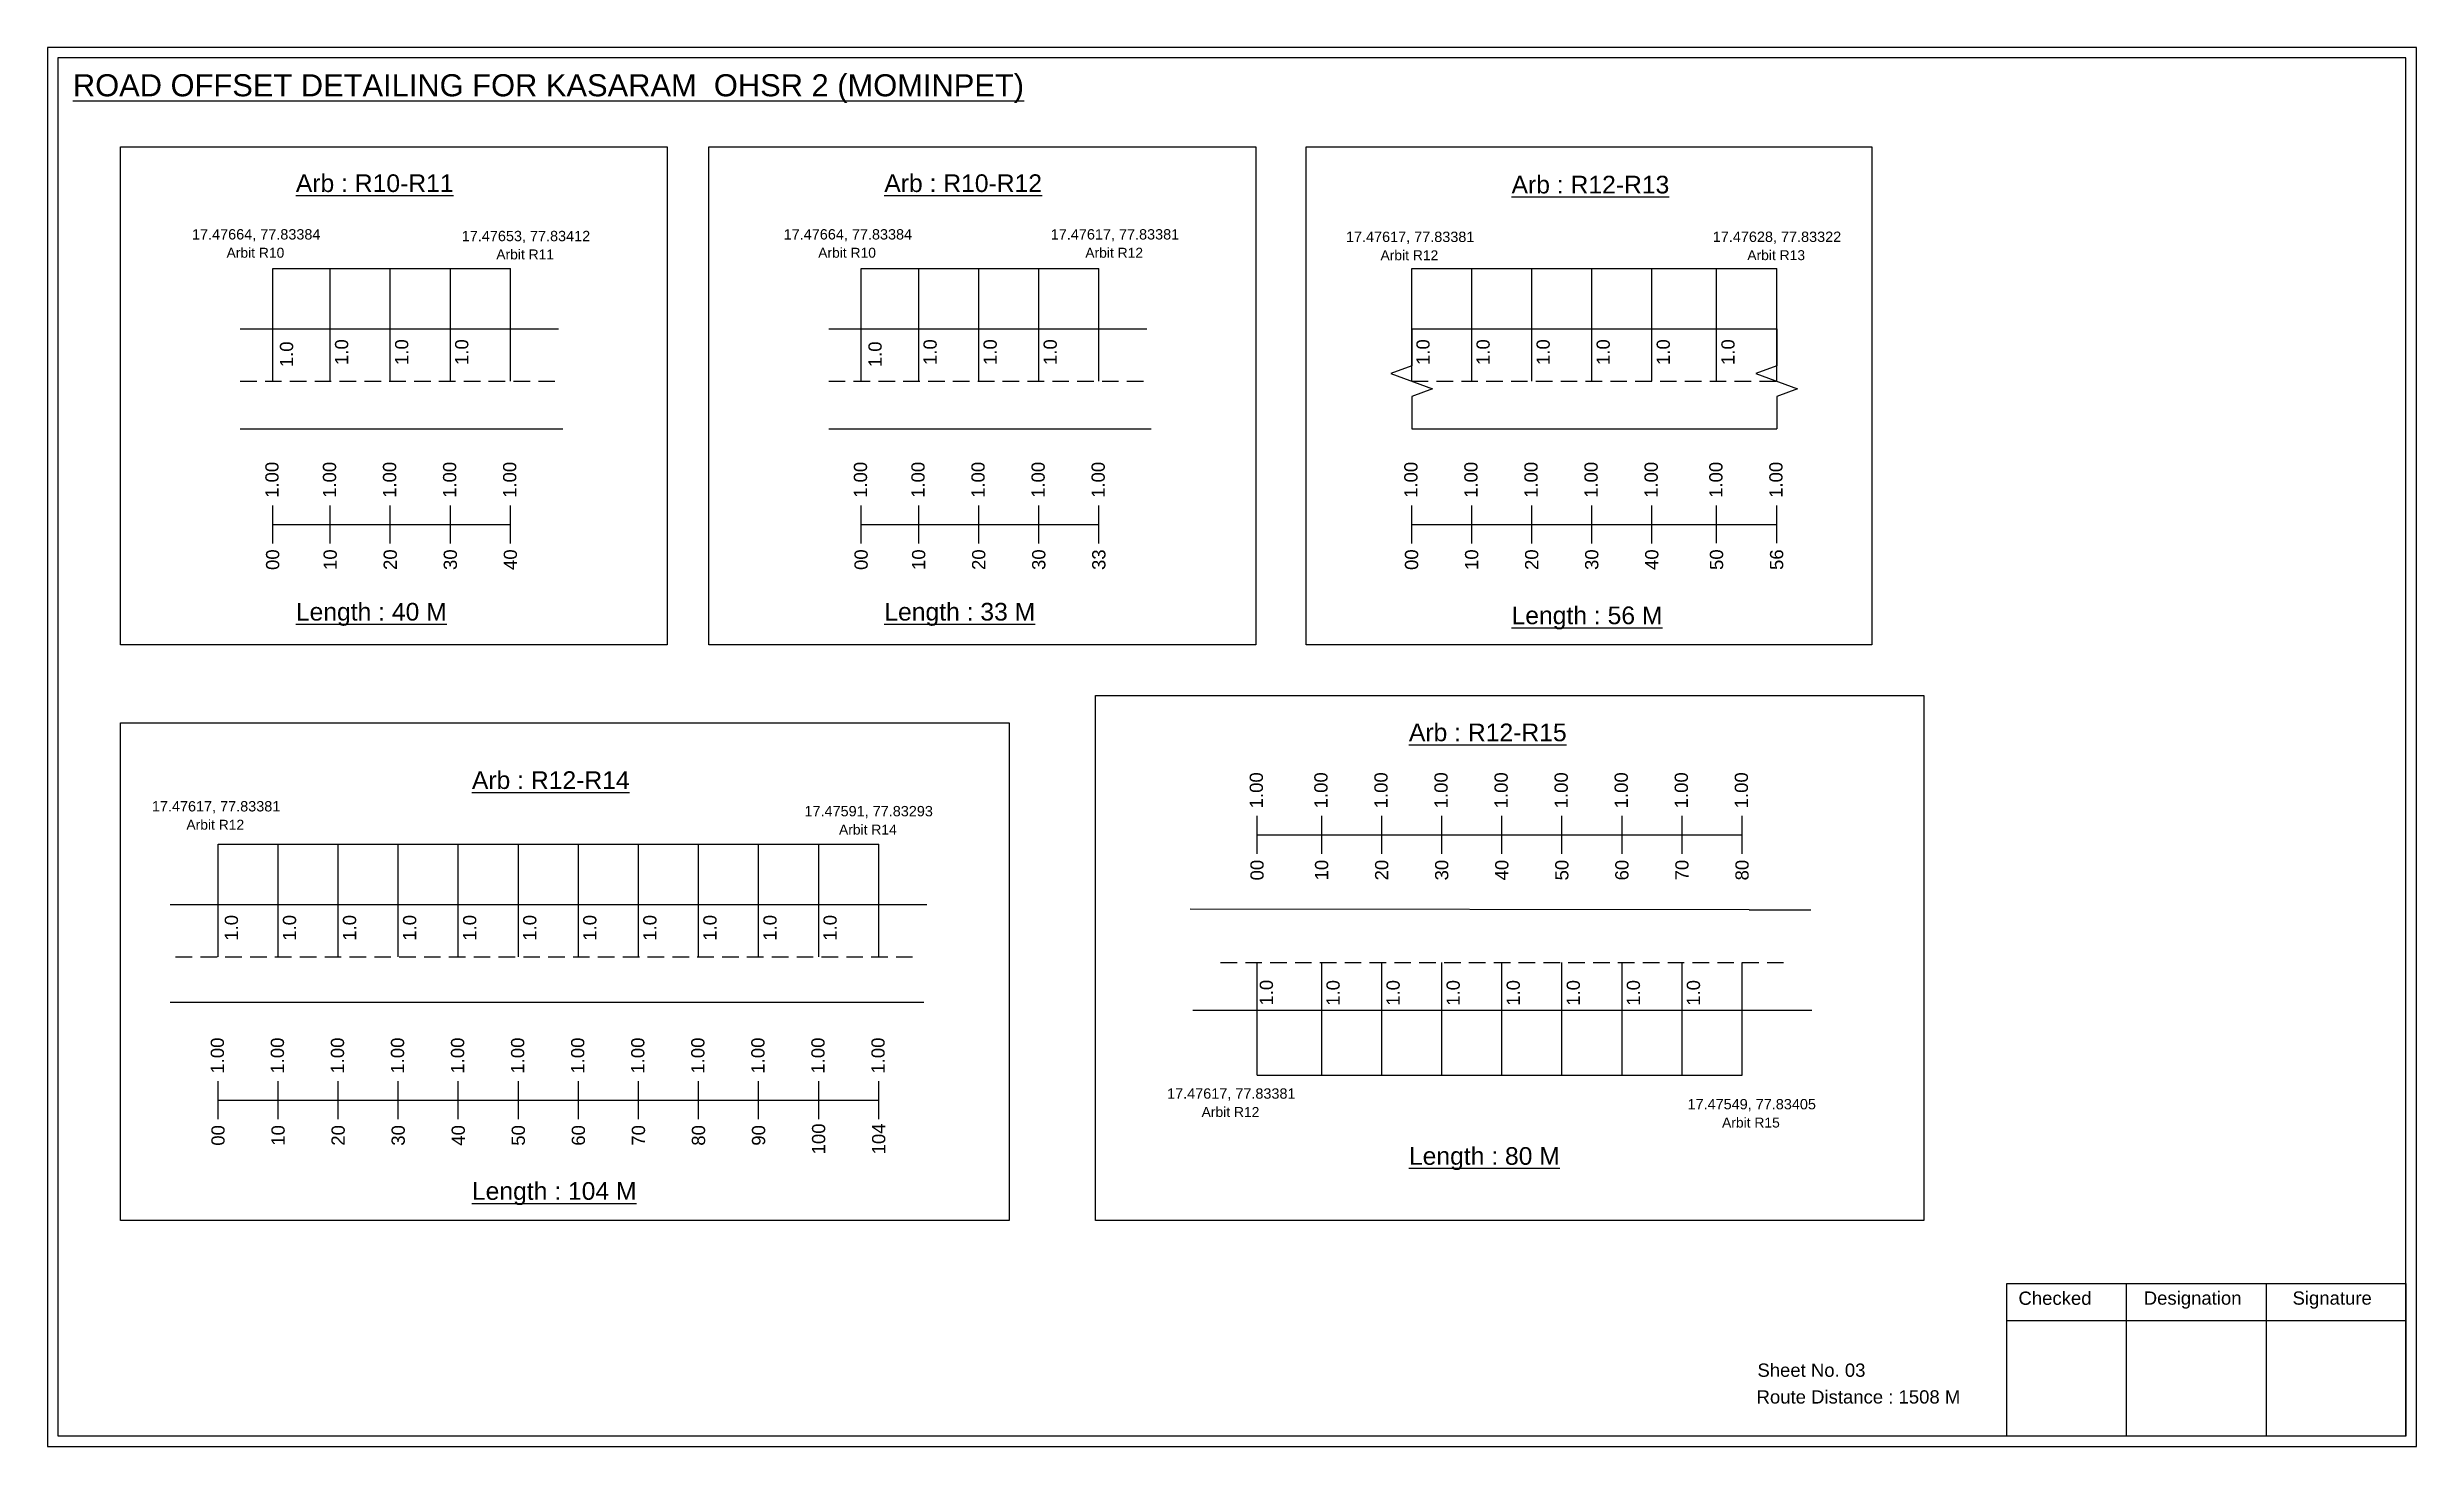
# Model space of a CAD drawing. Header units: inches. Extents: x 2512 to 6592, y 164 to 3090.
# Drawn here: x 3990 to 4527, y 164 to 480 of the extents above; entities that cross this region are included whole.
import ezdxf

# ---------------------------------------------------------------- set-up
doc = ezdxf.new("R2010")
doc.units = ezdxf.units.IN
doc.header["$MEASUREMENT"] = 0
doc.linetypes.add('DASHED2', pattern=[0.375, 0.25, -0.125])
doc.layers.add('PDF_Geometry', color=7, linetype='Continuous')
doc.layers.add('PDF_Text', color=5, linetype='Continuous')
doc.styles.add('PDF Arial', font='arial.ttf')
doc.styles.get("Standard").update_dxf_attribs({"font": 'arial.ttf'})

msp = doc.modelspace()

# ---------------------------------------------------------------- texts
at = {"color": 242, "true_color": 0xcd2027}
for s, height, p in [('%%UROAD OFFSET DETAILING FOR KASARAM  OHSR 2 (MOMINPET)', 5, (3996, 469.15)), ('%%UArb : R10-R11', 4, (4046.48, 447.49)), ('%%UArb : R10-R12', 4, (4179.73, 447.49)), ('%%UArb : R12-R13', 4, (4321.76, 447.17)), ('%%ULength : 40 M', 4, (4046.48, 350.49)), ('%%ULength : 33 M', 4, (4179.73, 350.49)), ('%%ULength : 56 M', 4, (4321.76, 349.67)), ('%%UArb : R12-R15', 4, (4298.52, 323.17)), ('%%UArb : R12-R14', 4, (4086.35, 312.37)), ('%%ULength : 80 M', 4, (4298.52, 227.3)), ('%%ULength : 104 M', 4, (4086.35, 219.37))]:
    msp.add_text(s, height=height, dxfattribs=at).set_placement(p)
at = {"color": 5}
for s, height, p in [('17.47664, 77.83384', 2.34, (4022.97, 436.74)), ('Arbit R10', 2.246, (4030.79, 432.62)), ('17.47653, 77.83412', 2.34, (4084.05, 436.36)), ('Arbit R11', 2.246, (4091.87, 432.24)), ('17.47664, 77.83384', 2.34, (4156.94, 436.74)), ('Arbit R10', 2.246, (4164.76, 432.62)), ('17.47617, 77.83381', 2.34, (4217.42, 436.74)), ('Arbit R12', 2.246, (4225.24, 432.62)), ('17.47617, 77.83381', 2.34, (4284.26, 436.18)), ('17.47628, 77.83322', 2.34, (4367.32, 436.19)), ('Arbit R12', 2.246, (4292.08, 432.05)), ('Arbit R13', 2.246, (4375.14, 432.07)), ('17.47617, 77.83381', 2.34, (4013.88, 307.28)), ('17.47591, 77.83293', 2.34, (4161.65, 306.18)), ('Arbit R12', 2.246, (4021.7, 303.15)), ('Arbit R14', 2.246, (4169.47, 302.05)), ('17.47617, 77.83381', 2.34, (4243.76, 242.26)), ('17.47549, 77.83405', 2.34, (4361.6, 239.85)), ('Arbit R12', 2.246, (4251.58, 238.13)), ('Arbit R15', 2.246, (4369.42, 235.73))]:
    msp.add_text(s, height=height, dxfattribs=at).set_placement(p)
for p in [(4045.87, 407.84), (4058.34, 408.34), (4071.94, 408.34), (4085.54, 408.34), (4179.13, 407.84), (4191.59, 408.34), (4205.19, 408.34), (4218.79, 408.34), (4303.21, 408.34), (4316.81, 408.34), (4330.41, 408.34), (4344.01, 408.34), (4357.61, 408.34), (4372.26, 408.34), (4033.38, 278.02), (4046.54, 278.02), (4060.14, 278.02), (4073.74, 278.02), (4087.34, 278.02), (4100.94, 278.02), (4114.54, 278.02), (4128.14, 278.02), (4141.74, 278.02), (4155.34, 278.02), (4168.94, 278.02), (4267.74, 263.34), (4282.84, 263.29), (4296.44, 263.29), (4310.04, 263.29), (4323.64, 263.29), (4337.24, 263.29), (4350.84, 263.29), (4364.44, 263.29)]:
    msp.add_text('1.0', height=3, rotation=90).set_placement(p)
at = {"color": 217, "true_color": 0x93278f}
for s, p in [('1.00', (4042.57, 378.26)), ('1.00', (4055.6, 378.26)), ('1.00', (4069.2, 378.26)), ('1.00', (4082.8, 378.26)), ('1.00', (4096.4, 378.26)), ('1.00', (4175.82, 378.26)), ('1.00', (4188.85, 378.26)), ('1.00', (4202.45, 378.26)), ('1.00', (4216.05, 378.26)), ('1.00', (4229.65, 378.26)), ('1.00', (4300.46, 378.26)), ('1.00', (4314.06, 378.26)), ('1.00', (4327.66, 378.26)), ('1.00', (4341.26, 378.26)), ('1.00', (4354.86, 378.26)), ('1.00', (4369.52, 378.26)), ('1.00', (4383.12, 378.26)), ('00', (4042.72, 361.94)), ('10', (4055.75, 361.94)), ('20', (4069.35, 361.94)), ('30', (4082.95, 361.94)), ('40', (4096.55, 361.94)), ('00', (4175.97, 361.94)), ('10', (4189, 361.94)), ('20', (4202.6, 361.94)), ('30', (4216.2, 361.94)), ('33', (4229.8, 361.94)), ('00', (4300.61, 361.94)), ('10', (4314.21, 361.94)), ('20', (4327.81, 361.94)), ('30', (4341.41, 361.94)), ('40', (4355.01, 361.94)), ('50', (4369.67, 361.94)), ('56', (4383.27, 361.94)), ('1.00', (4265.46, 307.99)), ('1.00', (4280.09, 307.99)), ('1.00', (4293.69, 307.99)), ('1.00', (4307.29, 307.99)), ('1.00', (4320.89, 307.99)), ('1.00', (4334.49, 307.99)), ('1.00', (4348.09, 307.99)), ('1.00', (4361.69, 307.99)), ('1.00', (4375.29, 307.99)), ('00', (4265.62, 291.67)), ('10', (4280.24, 291.67)), ('20', (4293.84, 291.67)), ('30', (4307.44, 291.67)), ('40', (4321.04, 291.67)), ('50', (4334.64, 291.67)), ('60', (4348.24, 291.67)), ('70', (4361.84, 291.67)), ('80', (4375.44, 291.67)), ('1.00', (4030.2, 247.94)), ('1.00', (4043.8, 247.94)), ('1.00', (4057.4, 247.94)), ('1.00', (4071, 247.94)), ('1.00', (4084.6, 247.94)), ('1.00', (4098.2, 247.94)), ('1.00', (4111.8, 247.94)), ('1.00', (4125.4, 247.94)), ('1.00', (4139, 247.94)), ('1.00', (4152.6, 247.94)), ('1.00', (4166.2, 247.94)), ('1.00', (4179.8, 247.94)), ('00', (4030.35, 231.62)), ('10', (4043.95, 231.62)), ('20', (4057.55, 231.62)), ('30', (4071.15, 231.62)), ('40', (4084.75, 231.62)), ('50', (4098.35, 231.62)), ('60', (4111.95, 231.62)), ('70', (4125.55, 231.62)), ('80', (4139.15, 231.62)), ('90', (4152.75, 231.62)), ('100', (4166.35, 229.66)), ('104', (4179.95, 229.66))]:
    msp.add_text(s, height=3, rotation=90, dxfattribs=at).set_placement(p)
for s, p in [('Sheet No. 03', (4377.43, 179.31)), ('Route Distance : 1508 M', (4377.24, 173.26))]:
    msp.add_text(s, height=3).set_placement(p)
at = {"layer": 'PDF_Text', "color": 7, "attachment_point": 7, "style": 'PDF Arial'}
for s, insert, char_height in [('Checked', (4436.54, 195.56), 3.001), ('Designation', (4464.91, 194.73), 3.0006), ('Signature', (4498.6, 194.73), 3.001)]:
    msp.add_mtext(s, dxfattribs=dict(at, insert=insert, char_height=char_height))

# ---------------------------------------------------------------- linework, layer by layer
at = {"color": 5}
for p, q in [((4041.24, 430.2), (4095.07, 430.2)), ((4174.49, 430.2), (4228.33, 430.2)), ((4299.14, 430.2), (4381.79, 430.2)), ((4028.87, 299.88), (4178.47, 299.88)), ((4264.14, 247.56), (4373.97, 247.56))]:
    msp.add_line(p, q, dxfattribs=at)
for p, q in [((4041.24, 404.66), (4041.24, 430.2)), ((4054.27, 404.66), (4054.27, 430.2)), ((4067.87, 404.66), (4067.87, 430.2)), ((4081.47, 404.66), (4081.47, 430.2)), ((4095.07, 404.66), (4095.07, 430.2)), ((4174.49, 404.66), (4174.49, 430.2)), ((4187.53, 404.66), (4187.53, 430.2)), ((4201.13, 404.66), (4201.13, 430.2)), ((4214.73, 404.66), (4214.73, 430.2)), ((4228.33, 404.66), (4228.33, 430.2)), ((4299.14, 404.66), (4299.14, 430.2)), ((4312.74, 404.66), (4312.74, 430.2)), ((4326.34, 404.66), (4326.34, 430.2)), ((4339.94, 404.66), (4339.94, 430.2)), ((4353.54, 404.66), (4353.54, 430.2)), ((4368.19, 404.67), (4368.19, 430.2)), ((4381.79, 404.67), (4381.79, 430.2)), ((4033.89, 416.55), (4105.93, 416.55)), ((4167.15, 416.55), (4239.18, 416.55)), ((4299.14, 416.55), (4381.79, 416.55)), ((4033.89, 393.86), (4106.93, 393.86)), ((4167.15, 393.86), (4240.18, 393.86)), ((4299.14, 393.86), (4381.79, 393.86)), ((4028.87, 274.34), (4028.87, 299.88)), ((4042.47, 274.34), (4042.47, 299.88)), ((4056.07, 274.34), (4056.07, 299.88)), ((4069.67, 274.34), (4069.67, 299.88)), ((4083.27, 274.34), (4083.27, 299.88)), ((4096.87, 274.34), (4096.87, 299.88)), ((4110.47, 274.34), (4110.47, 299.88)), ((4124.07, 274.34), (4124.07, 299.88)), ((4137.67, 274.34), (4137.67, 299.88)), ((4151.27, 274.34), (4151.27, 299.88)), ((4164.87, 274.34), (4164.87, 299.88)), ((4178.47, 274.34), (4178.47, 299.88)), ((4017.99, 286.23), (4189.35, 286.23)), ((4375.57, 284.98), (4248.96, 285.16)), ((4375.57, 284.98), (4389.52, 284.98)), ((4264.14, 247.56), (4264.14, 273.09)), ((4278.77, 247.56), (4278.77, 273.09)), ((4292.37, 247.56), (4292.37, 273.09)), ((4305.97, 247.56), (4305.97, 273.09)), ((4319.57, 247.56), (4319.57, 273.09)), ((4333.17, 247.56), (4333.17, 273.09)), ((4346.77, 247.56), (4346.77, 273.09)), ((4360.37, 247.56), (4360.37, 273.09)), ((4373.97, 247.56), (4373.97, 273.09)), ((4188.66, 264.04), (4017.99, 264.04)), ((4249.59, 262.29), (4375.57, 262.29)), ((4375.57, 262.29), (4389.77, 262.29))]:
    msp.add_line(p, q)
at = {"linetype": 'DASHED2', "ltscale": 15}
for p, q in [((4033.89, 404.66), (4106.43, 404.66)), ((4167.15, 404.66), (4239.68, 404.66)), ((4299.14, 404.67), (4381.79, 404.67)), ((4019.26, 274.34), (4186.87, 274.34)), ((4255.86, 273.09), (4384.54, 273.09))]:
    msp.add_line(p, q, dxfattribs=at)
at = {"color": 217, "true_color": 0x93278f}
for p, q in [((4041.24, 367.96), (4041.24, 376.52)), ((4054.27, 367.96), (4054.27, 376.52)), ((4067.87, 367.96), (4067.87, 376.52)), ((4081.47, 367.96), (4081.47, 376.52)), ((4095.07, 367.96), (4095.07, 376.52)), ((4174.49, 367.96), (4174.49, 376.52)), ((4187.53, 367.96), (4187.53, 376.52)), ((4201.13, 367.96), (4201.13, 376.52)), ((4214.73, 367.96), (4214.73, 376.52)), ((4228.33, 367.96), (4228.33, 376.52)), ((4299.14, 367.96), (4299.14, 376.52)), ((4312.74, 367.96), (4312.74, 376.52)), ((4326.34, 367.96), (4326.34, 376.52)), ((4339.94, 367.96), (4339.94, 376.52)), ((4353.54, 367.96), (4353.54, 376.52)), ((4368.19, 367.97), (4368.19, 376.52)), ((4381.79, 367.97), (4381.79, 376.52)), ((4041.24, 372.23), (4095.07, 372.24)), ((4174.49, 372.23), (4228.33, 372.24)), ((4299.14, 372.23), (4381.79, 372.24)), ((4264.14, 297.7), (4264.14, 306.26)), ((4278.77, 297.7), (4278.77, 306.26)), ((4292.37, 297.7), (4292.37, 306.26)), ((4305.97, 297.7), (4305.97, 306.26)), ((4319.57, 297.7), (4319.57, 306.26)), ((4333.17, 297.7), (4333.17, 306.26)), ((4346.77, 297.7), (4346.77, 306.26)), ((4360.37, 297.7), (4360.37, 306.26)), ((4373.97, 297.7), (4373.97, 306.26)), ((4264.14, 301.98), (4373.97, 301.98)), ((4028.87, 237.64), (4028.87, 246.2)), ((4028.87, 241.91), (4178.47, 241.94)), ((4042.47, 237.64), (4042.47, 246.2)), ((4056.07, 237.64), (4056.07, 246.2)), ((4069.67, 237.64), (4069.67, 246.2)), ((4083.27, 237.64), (4083.27, 246.2)), ((4096.87, 237.64), (4096.87, 246.2)), ((4110.47, 237.64), (4110.47, 246.2)), ((4124.07, 237.64), (4124.07, 246.2)), ((4137.67, 237.64), (4137.67, 246.2)), ((4151.27, 237.64), (4151.27, 246.2)), ((4164.87, 237.64), (4164.87, 246.2)), ((4178.47, 237.64), (4178.47, 246.2))]:
    msp.add_line(p, q, dxfattribs=at)
for points in [[(4006.78, 457.68), (4130.58, 457.68), (4130.58, 345), (4006.78, 345)], [(4140.03, 457.68), (4263.83, 457.68), (4263.83, 345), (4140.03, 345)], [(4275.27, 457.68), (4403.37, 457.68), (4403.37, 345), (4275.27, 345)], [(4227.54, 333.5), (4415.1, 333.5), (4415.1, 214.68), (4227.54, 214.68)], [(4006.78, 327.36), (4208.02, 327.36), (4208.02, 214.68), (4006.78, 214.68)]]:
    msp.add_lwpolyline(points, close=True)
at = {"linetype": 'Continuous'}
for points in [[(4299.14, 416.55), (4299.14, 408.11), (4294.39, 406.39), (4303.88, 402.94), (4299.14, 401.21), (4299.14, 393.86)], [(4381.79, 416.55), (4381.79, 408.11), (4377.05, 406.39), (4386.53, 402.94), (4381.79, 401.21), (4381.79, 393.86)]]:
    msp.add_lwpolyline(points, dxfattribs=at)
at = {"layer": 'PDF_Geometry'}
for points in [[(3990.22, 480.22), (3990.22, 163.51), (4526.69, 163.51), (4526.69, 480.22)], [(3992.55, 477.9), (3992.55, 165.93), (4524.27, 165.93), (4524.27, 477.9)]]:
    msp.add_lwpolyline(points, close=True, dxfattribs=at)
at = {"layer": 'PDF_Geometry', "color": 242, "true_color": 0xcc1f26}
msp.add_lwpolyline([(4524.27, 165.84), (4433.93, 165.84), (4433.93, 200.45), (4524.27, 200.45)], close=True, dxfattribs=at)
for points in [[(4460.91, 200.45), (4460.91, 165.84)], [(4492.64, 200.45), (4492.64, 165.84)], [(4433.93, 192.08), (4524.27, 192.08)]]:
    msp.add_lwpolyline(points, dxfattribs=at)

msp.set_redraw_order([(e.dxf.handle, doc.entitydb.next_handle()) for e in msp.query("TEXT MTEXT ATTDEF DIMENSION ARC_DIMENSION")])  # texts and dimensions are drawn at this point

doc.saveas('drawing.dxf')
